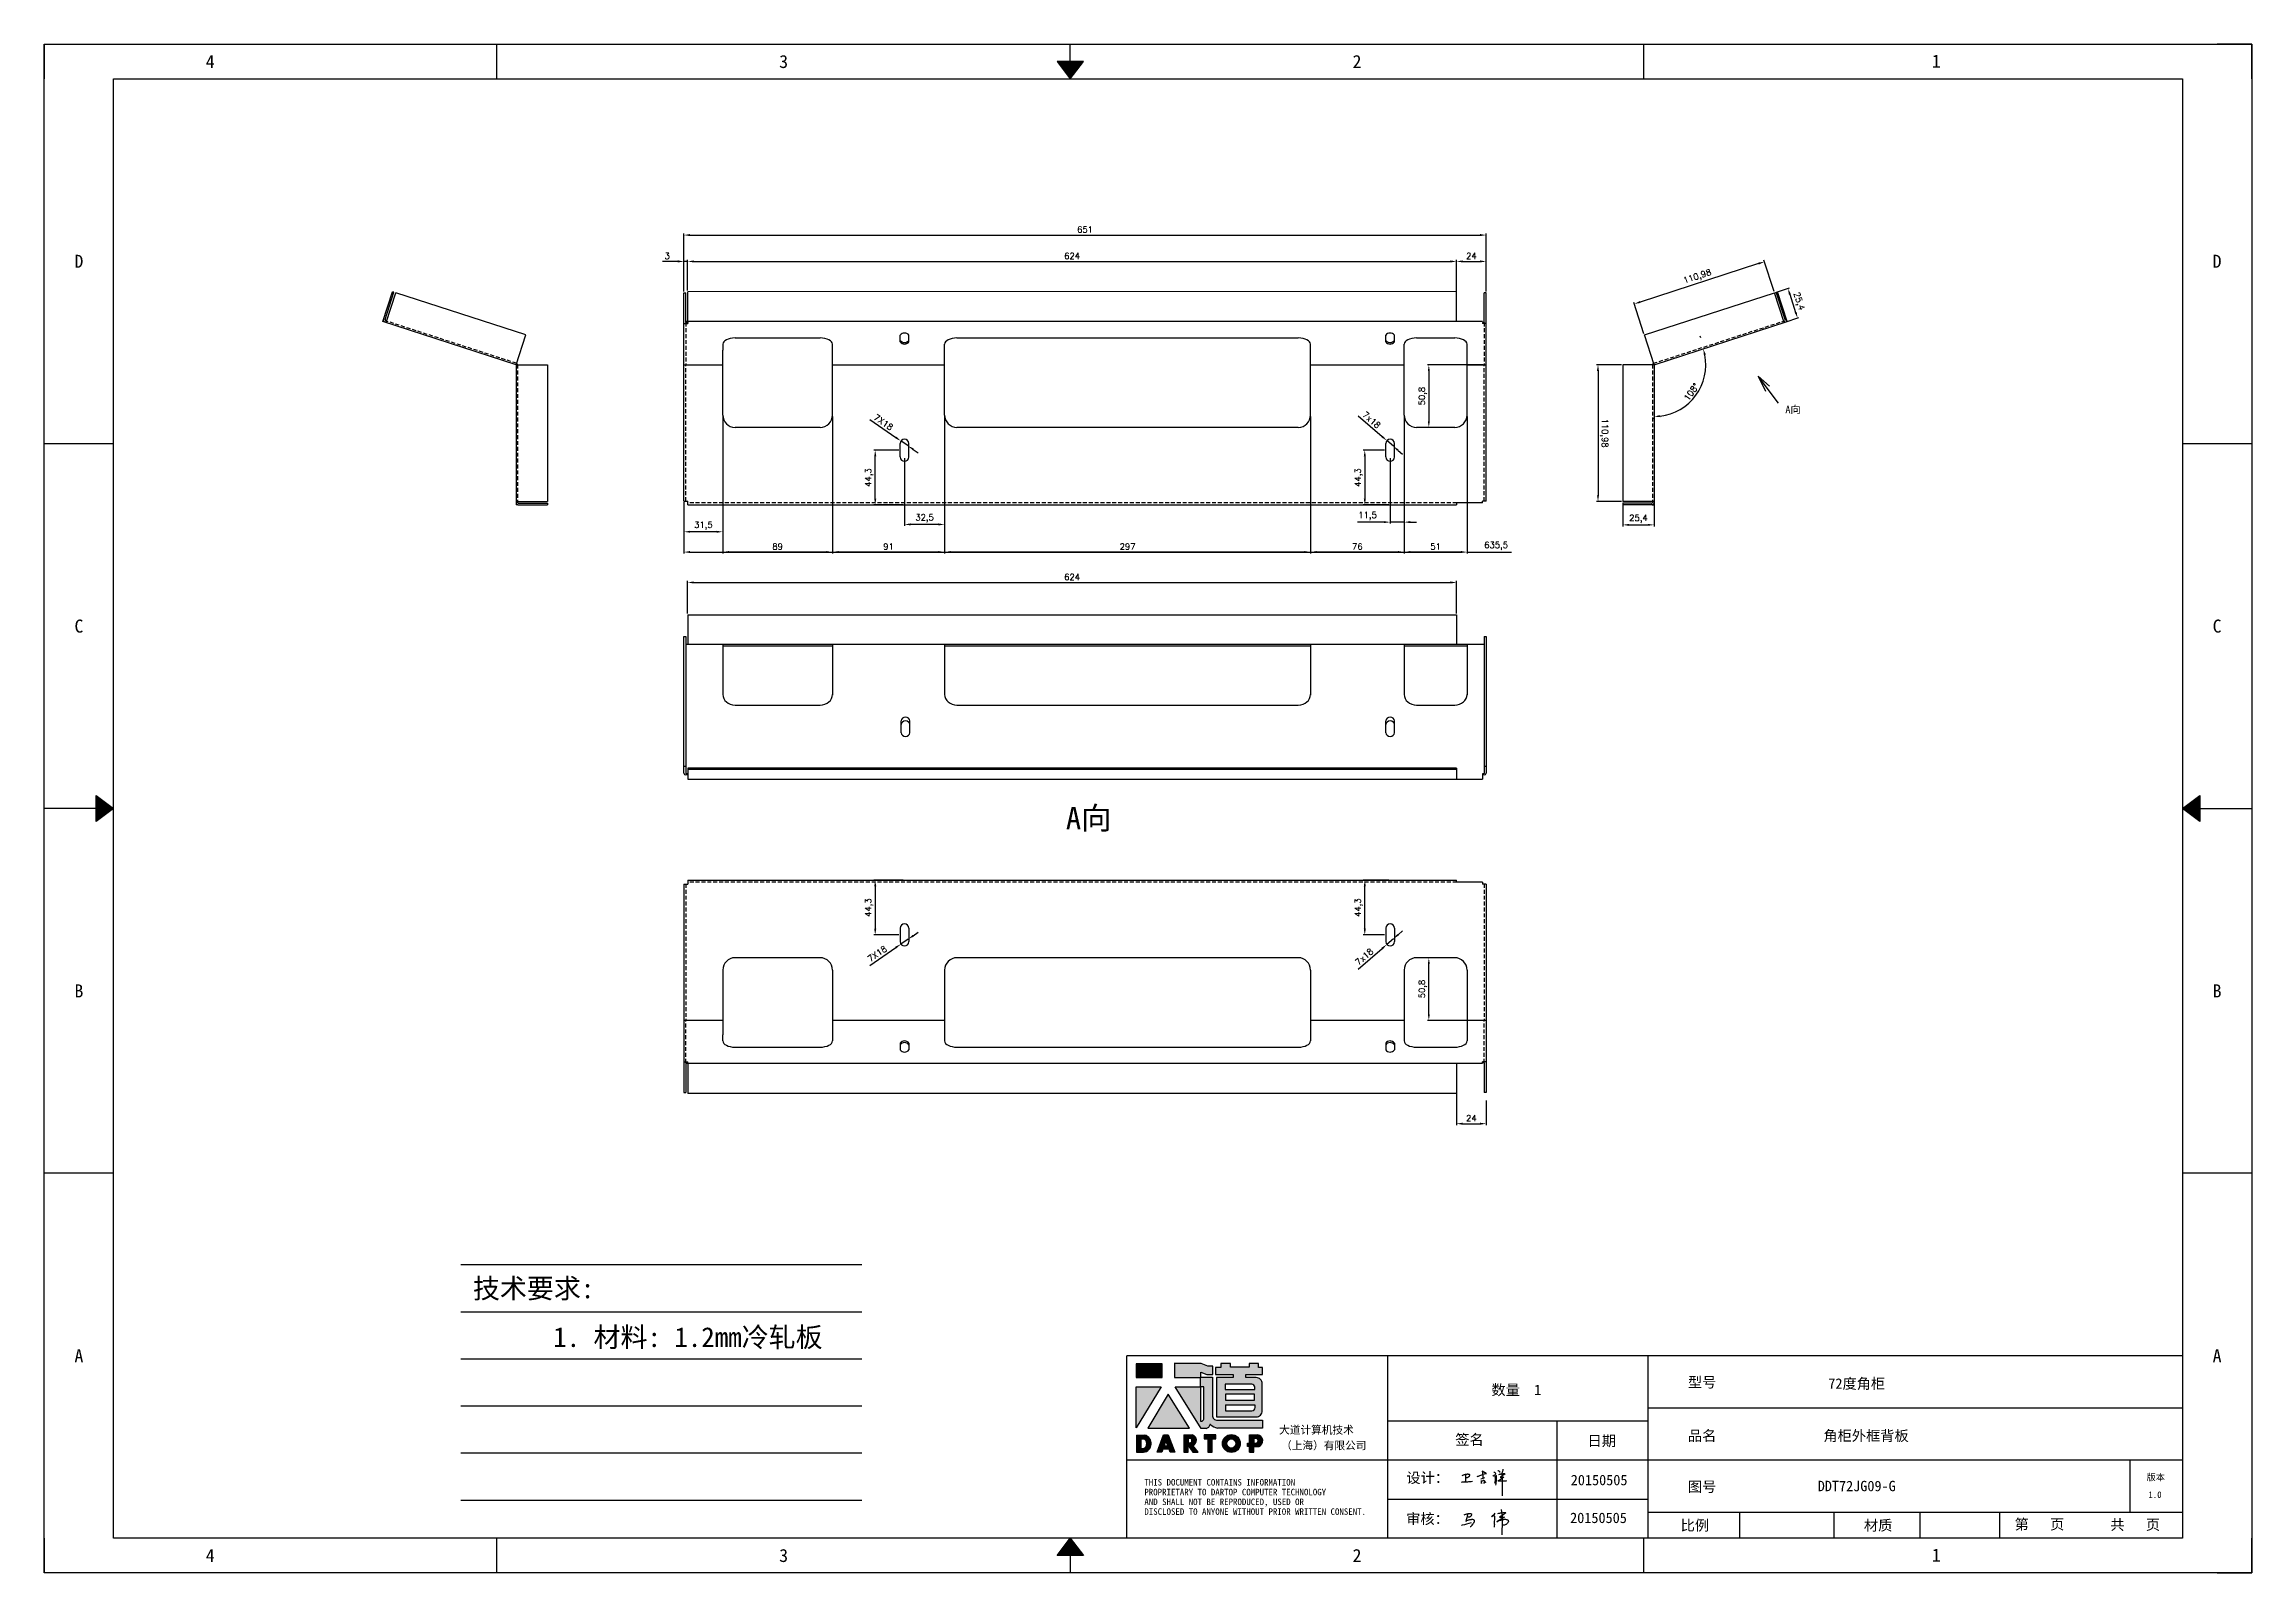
# Model space of a CAD drawing. Header units: millimetres. Extents: x -43476 to -13830, y -16942 to 55335.
# Drawn here: x -17656 to -15864, y 24979 to 26220 of the extents above; entities that cross this region are included whole.
import ezdxf
from ezdxf.enums import TextEntityAlignment as Align

# ---------------------------------------------------------------- set-up
doc = ezdxf.new("R2010")
doc.units = ezdxf.units.MM
doc.linetypes.add('DOT', pattern=[0.25, 0, -0.25])
doc.linetypes.add('HIDDEN2', pattern=[4.7625, 3.175, -1.5875])
for name, color, linetype in [('4', 7, 'Continuous'), ('hidden', 3, 'HIDDEN2'), ('print', 30, 'Continuous')]:
    doc.layers.add(name, color=color, linetype=linetype)
doc.layers.add('dim', color=2, linetype='Continuous', lineweight=9)
doc.styles.add('Dartop', font='')
doc.styles.add('HZ', font='')
doc.styles.add('hzHT', font='simhei.ttf')
doc.styles.get("Standard").update_dxf_attribs({"font": 'txt', "bigfont": 'gbcbig.shx'})
doc.styles.get('Dartop').set_extended_font_data('FangSong_GB2312')
doc.styles.get('HZ').set_extended_font_data('SimSun')
doc.dimstyles.new('small', dxfattribs={"dimtxt": 5, "dimasz": 5, "dimexe": 1.25, "dimexo": 1, "dimgap": 2, "dimtad": 1, "dimtxsty": 'Standard', "dimcen": 2.5, "dimadec": 0, "dimazin": 0, "dimtfac": 1, "dimtmove": 0, "dimatfit": 3, "dimfxl": 0, "dimarcsym": 0})

msp = doc.modelspace()

# ---------------------------------------------------------------- texts
at = {"color": 0}
for s, height, style, p in [('4', 10.576, 'Dartop', (-17521.237, 26206.111)), ('3', 10.576, 'Dartop', (-17055.91, 26206.111)), ('2', 10.576, 'Dartop', (-16590.583, 26206.111)), ('1', 10.576, 'Dartop', (-16120.436, 26206.446)), ('D', 10.576, 'Dartop', (-17627.812, 26043.951)), ('D', 10.576, 'Dartop', (-15892.593, 26043.951)), ('A向', 6.0432, 'hzHT', (-16236.775, 25923.642)), ('C', 10.576, 'Dartop', (-17627.812, 25747.834)), ('C', 10.576, 'Dartop', (-15892.593, 25747.834)), ('A向', 18.1296, 'hzHT', (-16808.273, 25592.031)), ('B', 10.576, 'Dartop', (-17627.812, 25451.717)), ('B', 10.576, 'Dartop', (-15892.593, 25451.717)), ('A', 10.576, 'Dartop', (-17627.812, 25155.6)), ('A', 10.576, 'Dartop', (-15892.593, 25155.6)), ('型号', 8.4605, 'hzHT', (-16310.5, 25134.079)), ('72度角柜', 8.4605, 'hzHT', (-16185.036, 25132.993)), ('数量  1', 8.4605, 'hzHT', (-16461.288, 25127.866)), ('签名', 8.4605, 'hzHT', (-16499.293, 25087.547)), ('日期', 8.4605, 'hzHT', (-16391.939, 25086.506)), ('品名', 8.4605, 'hzHT', (-16310.5, 25090.647)), ('角柜外框背板', 8.4605, 'hzHT', (-16177.478, 25090.647)), ('20150505', 8.4605, 'hzHT', (-16394.111, 25054.699)), ('图号', 8.4605, 'hzHT', (-16310.5, 25049.293)), ('DDT72JG09-G', 8.46049, 'hzHT', (-16185.036, 25049.845)), ('版本', 5.2878, 'hzHT', (-15942.353, 25056.957)), ('1.0', 5.2878, 'Dartop', (-15942.989, 25042.825)), ('20150505', 8.4605, 'hzHT', (-16394.615, 25024)), ('比例', 8.4605, 'hzHT', (-16316.399, 25017.897)), ('材质', 8.4605, 'hzHT', (-16167.649, 25017.897)), ('第   页', 8.4605, 'hzHT', (-16036.772, 25018.774)), ('共   页', 8.4605, 'hzHT', (-15959.055, 25018.466)), ('4', 10.576, 'Dartop', (-17521.237, 24993.44)), ('3', 10.576, 'Dartop', (-17055.91, 24993.44)), ('2', 10.576, 'Dartop', (-16590.583, 24993.44)), ('1', 10.576, 'Dartop', (-16120.436, 24993.776))]:
    msp.add_text(s, height=height, dxfattribs=dict(at, style=style)).set_placement(p, align=Align.MIDDLE_CENTER)
at = {"style": 'HZ'}
for s, p in [('技术要求:', (-17258.801, 25210.235)), ('     1. 材料: 1.2mm冷轧板', (-17160.893, 25170.695))]:
    msp.add_text(s, height=16.0524, dxfattribs=at).set_placement(p, align=Align.MIDDLE_CENTER)
at = {"color": 0, "style": 'hzHT'}
for s, height, p in [('THIS DOCUMENT CONTAINS INFORMATION', 5.28781, (-16763.143, 25050.214)), ('PROPRIETARY TO DARTOP COMPUTER TECHNOLOGY', 5.28781, (-16763.143, 25042.283)), ('设计：', 8.4605, (-16550.545, 25052.298)), ('AND SHALL NOT BE REPRODUCED, USED OR', 5.28781, (-16763.143, 25034.351)), ('DISCLOSED TO ANYONE WITHOUT PRIOR WRITTEN CONSENT.', 5.28781, (-16763.143, 25026.419)), ('审核：', 8.4605, (-16550.671, 25018.981))]:
    msp.add_text(s, height=height, dxfattribs=at).set_placement(p)
at = {"layer": '4', "color": 0, "style": 'hzHT'}
for s, p in [('大道计算机技术', (-16653.777, 25092.214)), ('（上海）有限公司', (-16652.18, 25079.567))]:
    msp.add_text(s, height=6.3454, dxfattribs=at).set_placement(p)

# ---------------------------------------------------------------- blocks, each defined once
blk = doc.blocks.new('*U5')
at = {"color": 254, "linetype": 'Continuous', "extrusion": (0, 0, -1)}
for points in [[(-17, 0.333), (-16.812, 0.25), (-17, 0.5)], [(-17, 0.333), (-17.188, 0.25), (-16.812, 0.25)], [(-17, 0.333), (-17, 0.5), (-17.188, 0.25)]]:
    blk.add_solid(points, dxfattribs=at)
blk = doc.blocks.new('*U4')
at = {"color": 254, "linetype": 'Continuous', "extrusion": (0, 0, -1)}
for points in [[(-33.167, 11), (-33, 11), (-33.25, 11.188)], [(-33.167, 11), (-33.25, 11.188), (-33.25, 10.812)], [(-33.167, 11), (-33.25, 10.812), (-33, 11)]]:
    blk.add_solid(points, dxfattribs=at)
blk = doc.blocks.new('*U6')
at = {"color": 254, "linetype": 'Continuous'}
for points in [[(17, 21.667), (17.188, 21.75), (16.812, 21.75)], [(17, 21.667), (16.812, 21.75), (17, 21.5)], [(17, 21.667), (17, 21.5), (17.188, 21.75)]]:
    blk.add_solid(points, dxfattribs=at)
blk = doc.blocks.new('*U3')
at = {"color": 254, "linetype": 'Continuous', "extrusion": (0, 0, -1)}
for points in [[(-0.833, 11), (-0.75, 10.812), (-0.75, 11.188)], [(-0.833, 11), (-0.75, 11.188), (-1, 11)], [(-0.833, 11), (-1, 11), (-0.75, 10.812)]]:
    blk.add_solid(points, dxfattribs=at)
blk = doc.blocks.new('dadao')
for p, q in [((48, 19.2), (44.9, 10.4)), ((44.9, 10.4), (51.2, 10.4)), ((51.2, 10.4), (48, 19.2))]:
    blk.add_line(p, q)
for points in [[(41.8, 121.6), (41.8, 143.7), (-0.4, 143.7), (-0.4, 121.6), (41.8, 121.6)], [(104.8, 122), (104.8, 130.3), (114.1, 126.3), (124.2, 126.3), (124.2, 139.6), (115.9, 139.6), (105.1, 143.9), (61.5, 143.9)], [(61.7, 144), (61.7, 121.3), (103.9, 121.3)], [(113.4, 38.7), (105.1, 38.7), (63, 106.5), (103.9, 106.5), (103.9, 120.9), (103.9, 121.3)], [(109.7, 53.6), (109.7, 106.2), (104.3, 106.2), (104.3, 50.4), (106.6, 50.4)], [(144.6, 94.4), (144.6, 84.8), (192, 84.8), (192, 94.1), (144.9, 94.1)], [(120.2, 45), (119.5, 45), (119.5, 44.6)], [(0, 28), (0, 0), (11.8, 0)], [(0.1, 28), (14, 28)], [(7.1, 21.8), (7.1, 6.1), (12, 6.1)], [(7.1, 21.8), (11.4, 21.8)], [(76.8, 28.2), (76.8, 0), (84.1, 0), (84.1, 11.1), (91.6, -0.1), (100.3, -0.1), (91.7, 11.1)], [(76.8, 28.2), (90.6, 28.2)], [(84, 22.7), (84, 15.3), (87.2, 15.3)], [(84, 22.7), (87.3, 22.7)], [(183.7, 0), (183.7, 9.6), (180.6, 9.6), (180.6, 14.9), (183.8, 14.9), (183.8, 28.1), (196.1, 28.1), (196.5, 28.1)], [(183.7, 0), (190.9, 0), (190.9, 9.6), (198.8, 9.6)], [(194.9, 22.3), (190.8, 22.3), (190.8, 15), (194.4, 15)]]:
    blk.add_lwpolyline(points)
blk.add_lwpolyline([(137.1, 144.2), (137.1, 137.9), (128.3, 137.9), (128.3, 126.5), (157.3, 126.5), (157.3, 121.5), (130.3, 121.5), (130.3, 57.5), (194.4, 57.5, 0.414214), (204.4, 67.5), (204.4, 111.3, 0.414214), (194.4, 121.3), (177.5, 121.3), (177.5, 126.3), (204.7, 126.3), (204.7, 137.7), (198.2, 137.7), (198.2, 143.9), (183.3, 143.9), (183.3, 138), (153, 138), (153, 144.2), (137.1, 144.2)], format="xyb", close=True)
for points in [[(104.8, 122), (123.4, 122), (123.4, 60, 0.414214), (131.4, 52), (204.8, 52), (204.8, 39.1), (131.7, 39.1)], [(144.3, 110.8), (144.3, 101.8), (192.3, 101.8), (192.3, 105.5, 0.414214), (187.3, 110.5), (144.3, 110.5)], [(144.6, 77), (144.6, 67.5), (187.6, 67.5, 0.414214), (192.6, 72.5), (192.6, 76.4), (144.6, 76.4)]]:
    blk.add_lwpolyline(points, format="xyb")
for points in [[(-0.3, 106.2), (40.4, 106.2), (-0.3, 39.7), (-0.3, 106.2)], [(51.7, 94.1), (18.4, 39.3), (86.2, 39.3)], [(43.8, 28.2), (51.8, 28.2), (62.6, -0.1), (55, -0.1), (53.2, 5), (42.9, 5), (41.1, 0), (33.6, 0)], [(110, 28.1), (110, 21.9), (116, 21.9), (116, -0.1), (123.2, -0.1), (123.2, 22), (129.2, 22), (129.2, 28.1), (110, 28.1)]]:
    blk.add_lwpolyline(points, close=True)
for radius in [14.5, 7.44]:
    blk.add_circle((154.2, 14.2), radius)
for centre, radius, start, end in [((99.2, 60.7), 12.6, 305.6399, 325.969), ((111.6, 46.7), 8.19, 282.9811, 347.6627), ((136, 61.7), 22.9, 226.7358, 259.3209), ((8.5, 13.9), 8.49, 294.2143, 69.7177), ((9.6, 14.2), 14.4, 278.6604, 72.3203), ((86.4, 19), 3.8, 282.527, 76.7196), ((88.6, 19.4), 8.95, 290.6073, 77.2124), ((193.7, 18.7), 3.8, 280.9891, 72.5513), ((195.7, 18.6), 9.51, 288.8959, 85.2442)]:
    blk.add_arc(centre, radius, start, end)
blk = doc.blocks.new('h')
for p, q in [((20768.1, -2360.9), (20773, -2359.1)), ((20769.5, -2366.9), (20769.8, -2370.6)), ((20769.8, -2370.6), (20770.9, -2378)), ((20770.9, -2378), (20771.5, -2370.6)), ((20772.4, -2369.3), (20774.9, -2367.8)), ((20773, -2359.1), (20784.1, -2355.2)), ((20773.3, -2331.8), (20775.3, -2338.7)), ((20789.1, -2340.9), (20773.5, -2331.9)), ((20775.3, -2338.7), (20775.6, -2351.2)), ((20775.6, -2351.2), (20775.5, -2357.3)), ((20782.2, -2369.2), (20780, -2377.1)), ((20780, -2377.1), (20788.3, -2371.3)), ((20780.1, -2366.4), (20780.8, -2366.4)), ((20781.9, -2367.4), (20782.2, -2369.2)), ((20845.7, -2343.5), (20848.4, -2353)), ((20848.9, -2370.3), (20847.9, -2424)), ((20848.4, -2353), (20848.9, -2370.3))]:
    blk.add_line(p, q)
for points in [[(20696.6, -2372.4, 0.002073), (20710.6, -2371.9, 0.016137), (20719.6, -2371.3, 0.008314), (20736.9, -2369.3)], [(20699.1, -2348.2, -0.029745), (20704.6, -2345.4, -0.046842), (20708.4, -2344.2, -0.00919), (20714.3, -2343, -0.018517), (20717.2, -2342.5, -0.037841), (20720.3, -2342.4, -0.039541), (20723.2, -2342.8, -0.149785), (20726, -2344.3, -0.204935), (20726.9, -2346.6, -0.074872), (20726.5, -2348.3, -0.061615), (20725.6, -2350.3, -0.034204), (20723.8, -2352.6, -0.045776), (20722.3, -2354.1, -0.054985), (20720.4, -2355.3, -0.036348), (20717.3, -2356.5, -0.067752), (20715.7, -2356.8, -0.043553), (20713.2, -2356.7)], [(20755, -2351.9, -0.024077), (20759.9, -2350.1, -0.013147), (20768.7, -2346.5, -0.00522), (20775.4, -2344.1, -0.018517), (20777.3, -2343.4, -0.008274), (20786.3, -2341, -0.039541), (20788.3, -2340.8, -0.079216), (20789.4, -2341, -0.204935)], [(20813.5, -2350.1, 0.007348), (20815.9, -2348.7, 0.008421), (20818, -2347.3, 0.009459), (20819.7, -2346.2, -0.016325), (20820.7, -2345.5, -0.173771), (20821.8, -2345.3, -0.085159), (20823.9, -2346, -0.125883), (20826, -2347.9, -0.160659), (20826.6, -2350.1, -0.010447), (20826.5, -2352.3, -0.008247), (20826.2, -2355.1, -0.002698), (20825.3, -2374, 0.001562), (20823.9, -2383.7, 0.016137)], [(20816.8, -2335, -0.053561), (20819.6, -2336.1, -0.075272), (20821.3, -2337.3, -0.005295), (20822.5, -2338.5, -0.009337), (20823.1, -2339.1, -0.026146), (20823.7, -2339.8, -0.016644), (20824.5, -2340.9)], [(20832.1, -2329.2, -0.053561), (20834.9, -2330.3, -0.075272), (20836.7, -2331.5, -0.005295), (20837.8, -2332.6, -0.009337), (20838.5, -2333.3, -0.026146), (20839, -2334, -0.016644), (20839.8, -2335.1)], [(20836, -2343.7, -0.02797), (20842.1, -2342.6, -0.048868), (20845.6, -2342.2, -0.00919), (20851.1, -2341.4, -0.018517), (20853.9, -2341.1, -0.037841), (20856.7, -2341.2, -0.039541), (20859.4, -2341.6, -0.018282), (20840.6, -2354.7, -0.000937)], [(20847.6, -2340.2, 0.021784), (20849.6, -2335.9, 0.028296), (20850.8, -2332.4, 0.008136), (20851.9, -2328.2, 0.028913), (20852.2, -2327, 0.08193), (20852.1, -2325.9, 0.075058), (20851.7, -2324.7, 0.275043)]]:
    blk.add_lwpolyline(points, format="xyb")
for points in [[(20711.3, -2343.5), (20711.3, -2343.5), (20711.5, -2355.8), (20710.7, -2368), (20710.6, -2371.9)], [(20821.5, -2350.6), (20822.4, -2359.2), (20822.2, -2364.9), (20821.7, -2369), (20821.3, -2376.3), (20823.6, -2368.5), (20827.2, -2366.3), (20829.5, -2366.3)], [(20840.6, -2354.7), (20850, -2354.7), (20855, -2354.3), (20845.9, -2361.1), (20840.5, -2364), (20833, -2367.5), (20863.2, -2367.4), (20865.9, -2367.3)]]:
    blk.add_lwpolyline(points)
for centre, radius, start, end in [((20773.7, -2371.2), 2.3, 121.9907, 163.60158), ((20787.5, -2406), 40.3, 100.61827, 108.24823), ((20780.8, -2367.6), 1.15, 9.4675, 90)]:
    blk.add_arc(centre, radius, start, end)
blk = doc.blocks.new('*D247')
at = {"layer": 'Defpoints', "color": 0}
for p in [(-16485.8, 26065.2), (-17136.8, 26018.4), (-16485.8, 26018.4)]:
    blk.add_point(p, dxfattribs=at)
at = {"layer": 'dim', "color": 0, "lineweight": -2}
for p, q in [((-17136.8, 26019.4), (-17136.8, 26066.5)), ((-17131.8, 26065.2), (-16490.8, 26065.2)), ((-16485.8, 26019.4), (-16485.8, 26066.5))]:
    blk.add_line(p, q, dxfattribs=at)
at = {"layer": 'dim', "color": 0}
for points in [[(-17131.8, 26066.1), (-17131.8, 26064.4), (-17136.8, 26065.2)], [(-16490.8, 26066.1), (-16490.8, 26064.4), (-16485.8, 26065.2)]]:
    blk.add_solid(points, dxfattribs=at)
at = {"layer": 'dim', "color": 0, "insert": (-16811.3, 26069.7), "char_height": 5, "attachment_point": 5}
blk.add_mtext('651', dxfattribs=at)
blk = doc.blocks.new('*D248')
at = {"layer": 'Defpoints', "color": 0}
for p in [(-17136.8, 26043.8), (-17136.8, 26018.4), (-17133.8, 26019.2)]:
    blk.add_point(p, dxfattribs=at)
at = {"layer": 'dim', "color": 0, "lineweight": -2}
for p, q in [((-17141.8, 26043.8), (-17154.1, 26043.8)), ((-17136.8, 26019.4), (-17136.8, 26045.1)), ((-17133.8, 26043.8), (-17136.8, 26043.8)), ((-17133.8, 26020.2), (-17133.8, 26045.1)), ((-17128.8, 26043.8), (-17123.8, 26043.8))]:
    blk.add_line(p, q, dxfattribs=at)
at = {"layer": 'dim', "color": 0}
for points in [[(-17141.8, 26044.7), (-17141.8, 26043), (-17136.8, 26043.8)], [(-17128.8, 26044.7), (-17128.8, 26043), (-17133.8, 26043.8)]]:
    blk.add_solid(points, dxfattribs=at)
at = {"layer": 'dim', "color": 0, "insert": (-17150.4, 26048.3), "char_height": 5, "attachment_point": 5}
blk.add_mtext('3', dxfattribs=at)
blk = doc.blocks.new('*D249')
at = {"layer": 'Defpoints', "color": 0}
for p in [(-16509.8, 26043.8), (-17133.8, 26019.2), (-16509.8, 26019.4)]:
    blk.add_point(p, dxfattribs=at)
at = {"layer": 'dim', "color": 0, "lineweight": -2}
for p, q in [((-17133.8, 26020.2), (-17133.8, 26045.1)), ((-17128.8, 26043.8), (-16514.8, 26043.8)), ((-16509.8, 26020.4), (-16509.8, 26045.1))]:
    blk.add_line(p, q, dxfattribs=at)
at = {"layer": 'dim', "color": 0}
for points in [[(-17128.8, 26044.7), (-17128.8, 26043), (-17133.8, 26043.8)], [(-16514.8, 26044.7), (-16514.8, 26043), (-16509.8, 26043.8)]]:
    blk.add_solid(points, dxfattribs=at)
at = {"layer": 'dim', "color": 0, "insert": (-16821.8, 26048.3), "char_height": 5, "attachment_point": 5}
blk.add_mtext('624', dxfattribs=at)
blk = doc.blocks.new('*D250')
at = {"layer": 'Defpoints', "color": 0}
for p in [(-16485.8, 26043.8), (-16485.8, 26024), (-16509.8, 25995.1)]:
    blk.add_point(p, dxfattribs=at)
at = {"layer": 'dim', "color": 0, "lineweight": -2}
for p, q in [((-16509.8, 25996.1), (-16509.8, 26045.1)), ((-16504.8, 26043.8), (-16490.8, 26043.8)), ((-16485.8, 26025), (-16485.8, 26045.1))]:
    blk.add_line(p, q, dxfattribs=at)
at = {"layer": 'dim', "color": 0}
for points in [[(-16504.8, 26044.7), (-16504.8, 26043), (-16509.8, 26043.8)], [(-16490.8, 26044.7), (-16490.8, 26043), (-16485.8, 26043.8)]]:
    blk.add_solid(points, dxfattribs=at)
at = {"layer": 'dim', "color": 0, "insert": (-16497.8, 26048.3), "char_height": 5, "attachment_point": 5}
blk.add_mtext('24', dxfattribs=at)
blk = doc.blocks.new('*D251')
at = {"layer": 'Defpoints', "color": 0}
for p in [(-16251.8, 26018.4), (-16365.6, 26009.4), (-16357.4, 25984.1)]:
    blk.add_point(p, dxfattribs=at)
at = {"layer": 'dim', "color": 0, "lineweight": -2}
for p, q in [((-16264.7, 26042.1), (-16360.8, 26010.9)), ((-16252.1, 26019.4), (-16260.4, 26044.8)), ((-16357.7, 25985.1), (-16365.9, 26010.6))]:
    blk.add_line(p, q, dxfattribs=at)
at = {"layer": 'dim', "color": 0}
for points in [[(-16265, 26042.9), (-16264.5, 26041.3), (-16260, 26043.6)], [(-16361.1, 26011.7), (-16360.5, 26010.1), (-16365.6, 26009.4)]]:
    blk.add_solid(points, dxfattribs=at)
at = {"layer": 'dim', "color": 0, "insert": (-16314.3, 26031.2), "char_height": 5, "attachment_point": 5, "rotation": 17.9822}
blk.add_mtext('110,98', dxfattribs=at)
blk = doc.blocks.new('*D252')
at = {"layer": 'Defpoints', "color": 0}
for p in [(-16251.8, 26018.4), (-16233, 25997.8), (-16244, 25994.2)]:
    blk.add_point(p, dxfattribs=at)
at = {"layer": 'dim', "color": 0, "lineweight": -2}
for p, q in [((-16250.9, 26018.7), (-16239.7, 26022.3)), ((-16239.3, 26017.2), (-16234.6, 26002.5)), ((-16243, 25994.5), (-16231.9, 25998.2))]:
    blk.add_line(p, q, dxfattribs=at)
at = {"layer": 'dim', "color": 0}
for points in [[(-16238.5, 26017.4), (-16240.1, 26016.9), (-16240.9, 26021.9)], [(-16233.8, 26002.8), (-16235.4, 26002.3), (-16233, 25997.8)]]:
    blk.add_solid(points, dxfattribs=at)
at = {"layer": 'dim', "color": 0, "insert": (-16232.3, 26011.4), "char_height": 5, "attachment_point": 5, "rotation": 287.9359}
blk.add_mtext('25,4', dxfattribs=at)
blk = doc.blocks.new('*D253')
at = {"layer": 'Defpoints', "color": 0}
for p in [(-16374.9, 25960), (-16395, 25849), (-16374.9, 25849)]:
    blk.add_point(p, dxfattribs=at)
at = {"layer": 'dim', "color": 0, "lineweight": -2}
for p, q in [((-16375.9, 25960), (-16396.3, 25960)), ((-16395, 25955), (-16395, 25854)), ((-16375.9, 25849), (-16396.2, 25849))]:
    blk.add_line(p, q, dxfattribs=at)
at = {"layer": 'dim', "color": 0}
for points in [[(-16394.2, 25955), (-16395.9, 25955), (-16395, 25960)], [(-16394.2, 25854), (-16395.8, 25854), (-16395, 25849)]]:
    blk.add_solid(points, dxfattribs=at)
at = {"layer": 'dim', "color": 0, "insert": (-16390.1, 25904.5), "char_height": 5, "attachment_point": 5, "rotation": 270.0106}
blk.add_mtext('110,98', dxfattribs=at)
blk = doc.blocks.new('*D254')
at = {"layer": 'Defpoints', "color": 0}
for p in [(-16374.9, 25849), (-16349.5, 25849), (-16349.5, 25830)]:
    blk.add_point(p, dxfattribs=at)
at = {"layer": 'dim', "color": 0, "lineweight": -2}
for p, q in [((-16374.9, 25848), (-16374.9, 25828.8)), ((-16349.5, 25848), (-16349.5, 25828.8)), ((-16369.9, 25830), (-16354.5, 25830))]:
    blk.add_line(p, q, dxfattribs=at)
at = {"layer": 'dim', "color": 0}
for points in [[(-16369.9, 25830.8), (-16369.9, 25829.2), (-16374.9, 25830)], [(-16354.5, 25830.8), (-16354.5, 25829.2), (-16349.5, 25830)]]:
    blk.add_solid(points, dxfattribs=at)
at = {"layer": 'dim', "color": 0, "insert": (-16362.2, 25834.9), "char_height": 5, "attachment_point": 5, "rotation": 359.9965}
blk.add_mtext('25,4', dxfattribs=at)
blk = doc.blocks.new('*D255')
at = {"layer": 'Defpoints', "color": 0}
for p in [(-16241.4, 25995.1), (-16349.5, 25959.9), (-16349.5, 25959.9), (-16324.8, 25926), (-16349.5, 25847.8)]:
    blk.add_point(p, dxfattribs=at)
at = {"layer": 'dim', "color": 0, "lineweight": -2}
blk.add_arc((-16349.5, 25959.9), 42, 276.8265, 11.176, dxfattribs=at)
at = {"layer": 'dim', "color": 0}
for points in [[(-16309.1, 25967.9), (-16307.5, 25968.3), (-16309.6, 25972.9)], [(-16344.5, 25917.4), (-16344.6, 25919.1), (-16349.5, 25917.9)]]:
    blk.add_solid(points, dxfattribs=at)
at = {"layer": 'dim', "color": 0, "insert": (-16319.2, 25937.9), "char_height": 5, "attachment_point": 5, "rotation": 54.0013}
blk.add_mtext('108°', dxfattribs=at)
blk = doc.blocks.new('*D256')
at = {"layer": 'Defpoints', "color": 0}
for p in [(-16509.8, 25783.2), (-17133.8, 25757.1), (-16509.8, 25757.1)]:
    blk.add_point(p, dxfattribs=at)
at = {"layer": 'dim', "color": 0, "lineweight": -2}
for p, q in [((-17133.8, 25758.1), (-17133.8, 25784.5)), ((-17128.8, 25783.2), (-16514.8, 25783.2)), ((-16509.8, 25758.1), (-16509.8, 25784.5))]:
    blk.add_line(p, q, dxfattribs=at)
at = {"layer": 'dim', "color": 0}
for points in [[(-17128.8, 25784.1), (-17128.8, 25782.4), (-17133.8, 25783.2)], [(-16514.8, 25784.1), (-16514.8, 25782.4), (-16509.8, 25783.2)]]:
    blk.add_solid(points, dxfattribs=at)
at = {"layer": 'dim', "color": 0, "insert": (-16821.8, 25787.7), "char_height": 5, "attachment_point": 5}
blk.add_mtext('624', dxfattribs=at)
blk = doc.blocks.new('*D257')
at = {"layer": 'Defpoints', "color": 0}
for p in [(-16501.3, 25919.1), (-17136.8, 25849.3), (-16501.3, 25807.9)]:
    blk.add_point(p, dxfattribs=at)
at = {"layer": 'dim', "color": 0, "lineweight": -2}
for p, q in [((-16501.3, 25918.1), (-16501.3, 25806.7)), ((-17136.8, 25848.3), (-17136.8, 25806.7)), ((-17131.8, 25807.9), (-16506.3, 25807.9)), ((-16501.3, 25807.9), (-16465.3, 25807.9))]:
    blk.add_line(p, q, dxfattribs=at)
at = {"layer": 'dim', "color": 0}
for points in [[(-17131.8, 25808.8), (-17131.8, 25807.1), (-17136.8, 25807.9)], [(-16506.3, 25808.8), (-16506.3, 25807.1), (-16501.3, 25807.9)]]:
    blk.add_solid(points, dxfattribs=at)
at = {"layer": 'dim', "color": 0, "insert": (-16477.7, 25812.9), "char_height": 5, "attachment_point": 5}
blk.add_mtext('635,5', dxfattribs=at)
blk = doc.blocks.new('*D258')
at = {"layer": 'Defpoints', "color": 0}
for p in [(-16552.3, 25919.1), (-16501.3, 25918.1), (-16552.3, 25807.9)]:
    blk.add_point(p, dxfattribs=at)
at = {"layer": 'dim', "color": 0, "lineweight": -2}
for p, q in [((-16552.3, 25918.1), (-16552.3, 25806.7)), ((-16501.3, 25917.1), (-16501.3, 25806.7)), ((-16506.3, 25807.9), (-16547.3, 25807.9))]:
    blk.add_line(p, q, dxfattribs=at)
at = {"layer": 'dim', "color": 0}
for points in [[(-16547.3, 25808.8), (-16547.3, 25807.1), (-16552.3, 25807.9)], [(-16506.3, 25808.8), (-16506.3, 25807.1), (-16501.3, 25807.9)]]:
    blk.add_solid(points, dxfattribs=at)
at = {"layer": 'dim', "color": 0, "insert": (-16526.8, 25812.4), "char_height": 5, "attachment_point": 5}
blk.add_mtext('51', dxfattribs=at)
blk = doc.blocks.new('*D259')
at = {"layer": 'Defpoints', "color": 0}
for p in [(-16552.3, 25918.1), (-16563.8, 25885.1), (-16563.8, 25832.2)]:
    blk.add_point(p, dxfattribs=at)
at = {"layer": 'dim', "color": 0, "lineweight": -2}
for p, q in [((-16552.3, 25917.1), (-16552.3, 25831)), ((-16563.8, 25884.1), (-16563.8, 25831)), ((-16568.8, 25832.2), (-16590.3, 25832.2)), ((-16552.3, 25832.2), (-16563.8, 25832.2)), ((-16547.3, 25832.2), (-16542.3, 25832.2))]:
    blk.add_line(p, q, dxfattribs=at)
at = {"layer": 'dim', "color": 0}
for points in [[(-16568.8, 25833.1), (-16568.8, 25831.4), (-16563.8, 25832.2)], [(-16547.3, 25833.1), (-16547.3, 25831.4), (-16552.3, 25832.2)]]:
    blk.add_solid(points, dxfattribs=at)
at = {"layer": 'dim', "color": 0, "insert": (-16582, 25837.2), "char_height": 5, "attachment_point": 5}
blk.add_mtext('11,5', dxfattribs=at)
blk = doc.blocks.new('*D260')
at = {"layer": 'Defpoints', "color": 0}
for p in [(-16628.3, 25919.1), (-16552.3, 25918.1), (-16628.3, 25807.9)]:
    blk.add_point(p, dxfattribs=at)
at = {"layer": 'dim', "color": 0, "lineweight": -2}
for p, q in [((-16628.3, 25918.1), (-16628.3, 25806.7)), ((-16552.3, 25917.1), (-16552.3, 25806.7)), ((-16557.3, 25807.9), (-16623.3, 25807.9))]:
    blk.add_line(p, q, dxfattribs=at)
at = {"layer": 'dim', "color": 0}
for points in [[(-16623.3, 25808.8), (-16623.3, 25807.1), (-16628.3, 25807.9)], [(-16557.3, 25808.8), (-16557.3, 25807.1), (-16552.3, 25807.9)]]:
    blk.add_solid(points, dxfattribs=at)
at = {"layer": 'dim', "color": 0, "insert": (-16590.3, 25812.4), "char_height": 5, "attachment_point": 5}
blk.add_mtext('76', dxfattribs=at)
blk = doc.blocks.new('*D261')
at = {"layer": 'Defpoints', "color": 0}
for p in [(-16925.3, 25919.1), (-16628.3, 25918.1), (-16925.3, 25807.9)]:
    blk.add_point(p, dxfattribs=at)
at = {"layer": 'dim', "color": 0, "lineweight": -2}
for p, q in [((-16925.3, 25918.1), (-16925.3, 25806.7)), ((-16628.3, 25917.1), (-16628.3, 25806.7)), ((-16633.3, 25807.9), (-16920.3, 25807.9))]:
    blk.add_line(p, q, dxfattribs=at)
at = {"layer": 'dim', "color": 0}
for points in [[(-16920.3, 25808.8), (-16920.3, 25807.1), (-16925.3, 25807.9)], [(-16633.3, 25808.8), (-16633.3, 25807.1), (-16628.3, 25807.9)]]:
    blk.add_solid(points, dxfattribs=at)
at = {"layer": 'dim', "color": 0, "insert": (-16776.8, 25812.4), "char_height": 5, "attachment_point": 5}
blk.add_mtext('297', dxfattribs=at)
blk = doc.blocks.new('*D262')
at = {"layer": 'Defpoints', "color": 0}
for p in [(-16925.3, 25919.1), (-16957.8, 25885.1), (-16957.8, 25830.4)]:
    blk.add_point(p, dxfattribs=at)
at = {"layer": 'dim', "color": 0, "lineweight": -2}
for p, q in [((-16925.3, 25918.1), (-16925.3, 25829.1)), ((-16957.8, 25884.1), (-16957.8, 25829.1)), ((-16930.3, 25830.4), (-16952.8, 25830.4))]:
    blk.add_line(p, q, dxfattribs=at)
at = {"layer": 'dim', "color": 0}
for points in [[(-16952.8, 25831.2), (-16952.8, 25829.5), (-16957.8, 25830.4)], [(-16930.3, 25831.2), (-16930.3, 25829.5), (-16925.3, 25830.4)]]:
    blk.add_solid(points, dxfattribs=at)
at = {"layer": 'dim', "color": 0, "insert": (-16941.5, 25835.3), "char_height": 5, "attachment_point": 5}
blk.add_mtext('32,5', dxfattribs=at)
blk = doc.blocks.new('*D263')
at = {"layer": 'Defpoints', "color": 0}
for p in [(-17016.3, 25919.1), (-16925.3, 25919.1), (-17016.3, 25807.9)]:
    blk.add_point(p, dxfattribs=at)
at = {"layer": 'dim', "color": 0, "lineweight": -2}
for p, q in [((-17016.3, 25918.1), (-17016.3, 25806.7)), ((-16925.3, 25918.1), (-16925.3, 25806.7)), ((-16930.3, 25807.9), (-17011.3, 25807.9))]:
    blk.add_line(p, q, dxfattribs=at)
at = {"layer": 'dim', "color": 0}
for points in [[(-17011.3, 25808.8), (-17011.3, 25807.1), (-17016.3, 25807.9)], [(-16930.3, 25808.8), (-16930.3, 25807.1), (-16925.3, 25807.9)]]:
    blk.add_solid(points, dxfattribs=at)
at = {"layer": 'dim', "color": 0, "insert": (-16970.8, 25812.4), "char_height": 5, "attachment_point": 5}
blk.add_mtext('91', dxfattribs=at)
blk = doc.blocks.new('*D264')
at = {"layer": 'Defpoints', "color": 0}
for p in [(-17105.3, 25919.1), (-17016.3, 25918.1), (-17105.3, 25807.9)]:
    blk.add_point(p, dxfattribs=at)
at = {"layer": 'dim', "color": 0, "lineweight": -2}
for p, q in [((-17105.3, 25918.1), (-17105.3, 25806.7)), ((-17016.3, 25917.1), (-17016.3, 25806.7)), ((-17021.3, 25807.9), (-17100.3, 25807.9))]:
    blk.add_line(p, q, dxfattribs=at)
at = {"layer": 'dim', "color": 0}
for points in [[(-17100.3, 25808.8), (-17100.3, 25807.1), (-17105.3, 25807.9)], [(-17021.3, 25808.8), (-17021.3, 25807.1), (-17016.3, 25807.9)]]:
    blk.add_solid(points, dxfattribs=at)
at = {"layer": 'dim', "color": 0, "insert": (-17060.8, 25812.4), "char_height": 5, "attachment_point": 5}
blk.add_mtext('89', dxfattribs=at)
blk = doc.blocks.new('*D265')
at = {"layer": 'Defpoints', "color": 0}
for p in [(-17105.3, 25919.1), (-17136.8, 25848.3), (-17136.8, 25824.4)]:
    blk.add_point(p, dxfattribs=at)
at = {"layer": 'dim', "color": 0, "lineweight": -2}
for p, q in [((-17105.3, 25918.1), (-17105.3, 25823.2)), ((-17136.8, 25847.3), (-17136.8, 25823.2)), ((-17110.3, 25824.4), (-17131.8, 25824.4))]:
    blk.add_line(p, q, dxfattribs=at)
at = {"layer": 'dim', "color": 0}
for points in [[(-17131.8, 25825.2), (-17131.8, 25823.6), (-17136.8, 25824.4)], [(-17110.3, 25825.2), (-17110.3, 25823.6), (-17105.3, 25824.4)]]:
    blk.add_solid(points, dxfattribs=at)
at = {"layer": 'dim', "color": 0, "insert": (-17121, 25829.3), "char_height": 5, "attachment_point": 5}
blk.add_mtext('31,5', dxfattribs=at)
blk = doc.blocks.new('*D266')
at = {"layer": 'Defpoints', "color": 0}
for p in [(-16487.3, 25959.9), (-16532.3, 25909.1), (-16532.3, 25909.1)]:
    blk.add_point(p, dxfattribs=at)
at = {"layer": 'dim', "color": 0, "lineweight": -2}
for p, q in [((-16488.3, 25959.9), (-16533.5, 25959.9)), ((-16532.3, 25954.9), (-16532.3, 25914.1)), ((-16533.3, 25909.1), (-16533.5, 25909.1))]:
    blk.add_line(p, q, dxfattribs=at)
at = {"layer": 'dim', "color": 0}
for points in [[(-16533.1, 25954.9), (-16531.5, 25954.9), (-16532.3, 25959.9)], [(-16533.1, 25914.1), (-16531.5, 25914.1), (-16532.3, 25909.1)]]:
    blk.add_solid(points, dxfattribs=at)
at = {"layer": 'dim', "color": 0, "insert": (-16537.2, 25934.5), "char_height": 5, "attachment_point": 5, "rotation": 90}
blk.add_mtext('50,8', dxfattribs=at)
blk = doc.blocks.new('*D267')
at = {"layer": 'Defpoints', "color": 0}
for p in [(-16567.3, 25890.6), (-16584.3, 25846.3), (-16563.8, 25846.3)]:
    blk.add_point(p, dxfattribs=at)
at = {"layer": 'dim', "color": 0, "lineweight": -2}
for p, q in [((-16568.3, 25890.6), (-16585.5, 25890.6)), ((-16584.3, 25885.6), (-16584.3, 25851.3)), ((-16564.8, 25846.3), (-16585.5, 25846.3))]:
    blk.add_line(p, q, dxfattribs=at)
at = {"layer": 'dim', "color": 0}
for points in [[(-16585.1, 25885.6), (-16583.4, 25885.6), (-16584.3, 25890.6)], [(-16585.1, 25851.3), (-16583.4, 25851.3), (-16584.3, 25846.3)]]:
    blk.add_solid(points, dxfattribs=at)
at = {"layer": 'dim', "color": 0, "insert": (-16589.2, 25868.4), "char_height": 5, "attachment_point": 5, "rotation": 90}
blk.add_mtext('44,3', dxfattribs=at)
blk = doc.blocks.new('*D268')
at = {"layer": 'Defpoints', "color": 0}
for p in [(-16981.6, 25890.6), (-16961.3, 25890.6), (-16957.8, 25846.3)]:
    blk.add_point(p, dxfattribs=at)
at = {"layer": 'dim', "color": 0, "lineweight": -2}
for p, q in [((-16962.3, 25890.6), (-16982.8, 25890.6)), ((-16981.6, 25851.3), (-16981.6, 25885.6)), ((-16958.8, 25846.3), (-16982.8, 25846.3))]:
    blk.add_line(p, q, dxfattribs=at)
at = {"layer": 'dim', "color": 0}
for points in [[(-16982.4, 25885.6), (-16980.7, 25885.6), (-16981.6, 25890.6)], [(-16982.4, 25851.3), (-16980.7, 25851.3), (-16981.6, 25846.3)]]:
    blk.add_solid(points, dxfattribs=at)
at = {"layer": 'dim', "color": 0, "insert": (-16986.5, 25868.4), "char_height": 5, "attachment_point": 5, "rotation": 90}
blk.add_mtext('44,3', dxfattribs=at)
blk = doc.blocks.new('*D269')
at = {"layer": 'Defpoints', "color": 0}
for p in [(-16566.4, 25898.4), (-16561.1, 25893.8)]:
    blk.add_point(p, dxfattribs=at)
at = {"layer": 'dim', "color": 0, "lineweight": -2}
for p, q in [((-16589.6, 25918.5), (-16570.2, 25901.7)), ((-16561.1, 25893.8), (-16566.4, 25898.4)), ((-16557.3, 25890.5), (-16553.6, 25887.3))]:
    blk.add_line(p, q, dxfattribs=at)
at = {"layer": 'dim', "color": 0}
for points in [[(-16569.6, 25902.3), (-16570.7, 25901), (-16566.4, 25898.4)], [(-16556.8, 25891.2), (-16557.9, 25889.9), (-16561.1, 25893.8)]]:
    blk.add_solid(points, dxfattribs=at)
at = {"layer": 'dim', "color": 0, "insert": (-16578.8, 25915.1), "char_height": 5, "attachment_point": 5, "rotation": 319.1107}
blk.add_mtext('7x18', dxfattribs=at)
blk = doc.blocks.new('*D270')
at = {"layer": 'Defpoints', "color": 0}
for p in [(-16960.7, 25898.1), (-16954.9, 25894.1)]:
    blk.add_point(p, dxfattribs=at)
at = {"layer": 'dim', "color": 0, "lineweight": -2}
for p, q in [((-16986, 25915.4), (-16964.8, 25900.9)), ((-16954.9, 25894.1), (-16960.7, 25898.1)), ((-16950.8, 25891.3), (-16946.6, 25888.5))]:
    blk.add_line(p, q, dxfattribs=at)
at = {"layer": 'dim', "color": 0}
for points in [[(-16964.3, 25901.6), (-16965.3, 25900.2), (-16960.7, 25898.1)], [(-16950.3, 25892), (-16951.2, 25890.6), (-16954.9, 25894.1)]]:
    blk.add_solid(points, dxfattribs=at)
at = {"layer": 'dim', "color": 0, "insert": (-16974.9, 25913.3), "char_height": 5, "attachment_point": 5, "rotation": 325.5782}
blk.add_mtext('7X18', dxfattribs=at)
blk = doc.blocks.new('*D315')
at = {"layer": 'Defpoints', "color": 0}
for p in [(-16509.8, 25392.7), (-16485.8, 25363.8), (-16485.8, 25343.9)]:
    blk.add_point(p, dxfattribs=at)
at = {"layer": 'dim', "color": 0, "lineweight": -2}
for p, q in [((-16509.8, 25391.7), (-16509.8, 25342.7)), ((-16485.8, 25362.8), (-16485.8, 25342.7)), ((-16504.8, 25343.9), (-16490.8, 25343.9))]:
    blk.add_line(p, q, dxfattribs=at)
at = {"layer": 'dim', "color": 0}
for points in [[(-16504.8, 25344.8), (-16504.8, 25343.1), (-16509.8, 25343.9)], [(-16490.8, 25344.8), (-16490.8, 25343.1), (-16485.8, 25343.9)]]:
    blk.add_solid(points, dxfattribs=at)
at = {"layer": 'dim', "color": 0, "insert": (-16497.8, 25348.4), "char_height": 5, "attachment_point": 5}
blk.add_mtext('24', dxfattribs=at)
blk = doc.blocks.new('*D316')
at = {"layer": 'Defpoints', "color": 0}
for p in [(-16532.3, 25478.6), (-16532.3, 25478.6), (-16487.3, 25427.8)]:
    blk.add_point(p, dxfattribs=at)
at = {"layer": 'dim', "color": 0, "lineweight": -2}
for p, q in [((-16533.3, 25478.6), (-16533.5, 25478.6)), ((-16532.3, 25432.8), (-16532.3, 25473.6)), ((-16488.3, 25427.8), (-16533.5, 25427.8))]:
    blk.add_line(p, q, dxfattribs=at)
at = {"layer": 'dim', "color": 0}
for points in [[(-16533.1, 25473.6), (-16531.5, 25473.6), (-16532.3, 25478.6)], [(-16533.1, 25432.8), (-16531.5, 25432.8), (-16532.3, 25427.8)]]:
    blk.add_solid(points, dxfattribs=at)
at = {"layer": 'dim', "color": 0, "insert": (-16537.2, 25453.2), "char_height": 5, "attachment_point": 5, "rotation": 90}
blk.add_mtext('50,8', dxfattribs=at)
blk = doc.blocks.new('*D317')
at = {"layer": 'Defpoints', "color": 0}
for p in [(-16584.3, 25541.5), (-16563.8, 25541.5), (-16567.3, 25497.2)]:
    blk.add_point(p, dxfattribs=at)
at = {"layer": 'dim', "color": 0, "lineweight": -2}
for p, q in [((-16564.8, 25541.5), (-16585.5, 25541.5)), ((-16584.3, 25502.2), (-16584.3, 25536.5)), ((-16568.3, 25497.2), (-16585.5, 25497.2))]:
    blk.add_line(p, q, dxfattribs=at)
at = {"layer": 'dim', "color": 0}
for points in [[(-16585.1, 25536.5), (-16583.4, 25536.5), (-16584.3, 25541.5)], [(-16585.1, 25502.2), (-16583.4, 25502.2), (-16584.3, 25497.2)]]:
    blk.add_solid(points, dxfattribs=at)
at = {"layer": 'dim', "color": 0, "insert": (-16589.2, 25519.3), "char_height": 5, "attachment_point": 5, "rotation": 90}
blk.add_mtext('44,3', dxfattribs=at)
blk = doc.blocks.new('*D318')
at = {"layer": 'Defpoints', "color": 0}
for p in [(-16957.8, 25541.5), (-16981.6, 25497.2), (-16961.3, 25497.2)]:
    blk.add_point(p, dxfattribs=at)
at = {"layer": 'dim', "color": 0, "lineweight": -2}
for p, q in [((-16958.8, 25541.5), (-16982.8, 25541.5)), ((-16981.6, 25536.5), (-16981.6, 25502.2)), ((-16962.3, 25497.2), (-16982.8, 25497.2))]:
    blk.add_line(p, q, dxfattribs=at)
at = {"layer": 'dim', "color": 0}
for points in [[(-16982.4, 25536.5), (-16980.7, 25536.5), (-16981.6, 25541.5)], [(-16982.4, 25502.2), (-16980.7, 25502.2), (-16981.6, 25497.2)]]:
    blk.add_solid(points, dxfattribs=at)
at = {"layer": 'dim', "color": 0, "insert": (-16986.5, 25519.3), "char_height": 5, "attachment_point": 5, "rotation": 90}
blk.add_mtext('44,3', dxfattribs=at)
blk = doc.blocks.new('*D319')
at = {"layer": 'Defpoints', "color": 0}
for p in [(-16566.4, 25489.4), (-16561.1, 25494)]:
    blk.add_point(p, dxfattribs=at)
at = {"layer": 'dim', "color": 0, "lineweight": -2}
for p, q in [((-16557.3, 25497.3), (-16553.6, 25500.5)), ((-16589.6, 25469.3), (-16570.2, 25486.1)), ((-16561.1, 25494), (-16566.4, 25489.4))]:
    blk.add_line(p, q, dxfattribs=at)
at = {"layer": 'dim', "color": 0}
for points in [[(-16557.9, 25497.9), (-16556.8, 25496.6), (-16561.1, 25494)], [(-16570.7, 25486.8), (-16569.6, 25485.5), (-16566.4, 25489.4)]]:
    blk.add_solid(points, dxfattribs=at)
at = {"layer": 'dim', "color": 0, "insert": (-16584.7, 25479.5), "char_height": 5, "attachment_point": 5, "rotation": 40.8893}
blk.add_mtext('7x18', dxfattribs=at)
blk = doc.blocks.new('*D320')
at = {"layer": 'Defpoints', "color": 0}
for p in [(-16960.7, 25489.7), (-16954.9, 25493.7)]:
    blk.add_point(p, dxfattribs=at)
at = {"layer": 'dim', "color": 0, "lineweight": -2}
for p, q in [((-16950.8, 25496.5), (-16946.6, 25499.3)), ((-16986, 25472.4), (-16964.8, 25486.9)), ((-16954.9, 25493.7), (-16960.7, 25489.7))]:
    blk.add_line(p, q, dxfattribs=at)
at = {"layer": 'dim', "color": 0}
for points in [[(-16951.2, 25497.2), (-16950.3, 25495.8), (-16954.9, 25493.7)], [(-16965.3, 25487.6), (-16964.3, 25486.2), (-16960.7, 25489.7)]]:
    blk.add_solid(points, dxfattribs=at)
at = {"layer": 'dim', "color": 0, "insert": (-16980, 25481.9), "char_height": 5, "attachment_point": 5, "rotation": 34.4218}
blk.add_mtext('7X18', dxfattribs=at)

# ---------------------------------------------------------------- dimensions: what is measured, and where the dimension line sits
at = {"layer": 'dim'}
dim = msp.add_linear_dim(base=(-16485.769, 26065.242), p1=(-17136.769, 26018.402), p2=(-16485.769, 26018.402), dimstyle='small', override={"dimpost": '\\X'}, dxfattribs=at)
dim.commit()
dim.dimension.update_dxf_attribs({"geometry": '*D247', "text_midpoint": (-16811.269, 26065.242), "dimtype": 160})
for base, p1, p2, picture, middle in [((-17136.769, 26043.85), (-17133.769, 26019.224), (-17136.769, 26018.402), '*D248', (-17150.436, 26048.35)), ((-16509.769, 26043.85), (-17133.769, 26019.224), (-16509.769, 26019.4), '*D249', (-16821.769, 26048.35)), ((-16485.769, 26043.85), (-16509.769, 25995.067), (-16485.769, 26023.971), '*D250', (-16497.769, 26048.35)), ((-16509.769, 25783.246), (-17133.769, 25757.057), (-16509.769, 25757.057), '*D256', (-16821.769, 25787.746)), ((-16485.769, 25343.933), (-16509.769, 25392.715), (-16485.769, 25363.811), '*D315', (-16497.769, 25348.433))]:
    dim = msp.add_linear_dim(base=base, p1=p1, p2=p2, dimstyle='small', override={"dimpost": '\\X'}, dxfattribs=at)
    dim.commit()
    dim.dimension.update_dxf_attribs({"geometry": picture, "text_midpoint": middle})
for p1, p2, distance, picture, middle in [((-16251.804, 26018.405), (-16357.365, 25984.142), -26.522, '*D251', (-16314.29, 26031.177)), ((-16251.803, 26018.402), (-16243.981, 25994.236), 11.49, '*D252', (-16232.283, 26011.371)), ((-16374.925, 25959.982), (-16374.904, 25849.002), -20.096, '*D253', (-16390.093, 25904.489))]:
    dim = msp.add_aligned_dim(p1=p1, p2=p2, distance=distance, dimstyle='small', override={"dimpost": '\\X'}, dxfattribs=at)
    dim.commit()
    dim.dimension.update_dxf_attribs({"geometry": picture, "text_midpoint": middle})
dim = msp.add_angular_dim_2l(base=(-16324.817, 25925.968), line1=((-16349.502, 25959.943), (-16241.412, 25995.067)), line2=((-16349.502, 25959.943), (-16349.501, 25847.799)), dimstyle='small', override={"dimpost": '\\X'}, dxfattribs=at)
dim.commit()
dim.dimension.update_dxf_attribs({"geometry": '*D255', "text_midpoint": (-16319.167, 25937.904)})
for base, p1, p2, angle, picture, middle in [((-16532.297, 25909.144), (-16487.269, 25959.943), (-16532.297, 25909.144), 90, '*D266', (-16537.214, 25934.543)), ((-17105.269, 25807.942), (-17016.269, 25918.144), (-17105.269, 25919.144), 180, '*D264', (-17060.769, 25812.442)), ((-17016.269, 25807.942), (-16925.269, 25919.144), (-17016.269, 25919.144), 180, '*D263', (-16970.769, 25812.442)), ((-16957.769, 25830.371), (-16925.269, 25919.144), (-16957.769, 25885.094), 180, '*D262', (-16941.519, 25835.288)), ((-16925.269, 25807.942), (-16628.269, 25918.144), (-16925.269, 25919.144), 180, '*D261', (-16776.769, 25812.442)), ((-16628.269, 25807.942), (-16552.269, 25918.144), (-16628.269, 25919.144), 180, '*D260', (-16590.269, 25812.442)), ((-16563.769, 25832.25), (-16552.269, 25918.144), (-16563.769, 25885.094), 180, '*D259', (-16582.019, 25837.167)), ((-16552.269, 25807.942), (-16501.269, 25918.144), (-16552.269, 25919.144), 180, '*D258', (-16526.769, 25812.442)), ((-16981.555, 25890.594), (-16957.769, 25846.297), (-16961.269, 25890.594), 90, '*D268', (-16986.472, 25868.446)), ((-16584.273, 25846.297), (-16567.269, 25890.594), (-16563.769, 25846.297), 90, '*D267', (-16589.189, 25868.446)), ((-16981.555, 25497.189), (-16957.769, 25541.485), (-16961.269, 25497.189), 270, '*D318', (-16986.472, 25519.337)), ((-16584.273, 25541.485), (-16567.269, 25497.189), (-16563.769, 25541.485), 270, '*D317', (-16589.189, 25519.337)), ((-16532.297, 25478.639), (-16487.269, 25427.839), (-16532.297, 25478.639), 270, '*D316', (-16537.214, 25453.239))]:
    dim = msp.add_linear_dim(base=base, p1=p1, p2=p2, angle=angle, dimstyle='small', override={"dimpost": '\\X'}, dxfattribs=at)
    dim.commit()
    dim.dimension.update_dxf_attribs({"geometry": picture, "text_midpoint": middle})
for base, p1, p2, angle, picture, middle, dimtype in [((-16501.269, 25807.942), (-17136.769, 25849.297), (-16501.269, 25919.144), 180, '*D257', (-16477.687, 25807.942), 160), ((-17136.769, 25824.405), (-17105.269, 25919.144), (-17136.769, 25848.297), 180, '*D265', (-17121.019, 25824.405), 160), ((-16349.505, 25830.015), (-16374.901, 25849.002), (-16349.504, 25849.001), 359.996525, '*D254', (-16362.199, 25830.015), 161)]:
    dim = msp.add_linear_dim(base=base, p1=p1, p2=p2, angle=angle, dimstyle='small', override={"dimpost": '\\X'}, dxfattribs=at)
    dim.commit()
    dim.dimension.update_dxf_attribs({"geometry": picture, "text_midpoint": middle, "dimtype": dimtype})
for p1, p2, text, picture, middle in [((-16954.882, 25894.115), (-16960.656, 25898.072), '7X18', '*D270', (-16974.885, 25913.278)), ((-16561.123, 25893.803), (-16566.415, 25898.385), '7x18', '*D269', (-16578.841, 25915.097)), ((-16954.882, 25493.667), (-16960.656, 25489.71), '7X18', '*D320', (-16979.973, 25481.928)), ((-16561.123, 25493.98), (-16566.415, 25489.398), '7x18', '*D319', (-16584.732, 25479.489))]:
    dim = msp.add_diameter_dim_2p(p1=p1, p2=p2, text=text, dimstyle='small', override={"dimpost": '\\X'}, dxfattribs=at)
    dim.commit()
    dim.dimension.update_dxf_attribs({"geometry": picture, "text_midpoint": middle})

# ---------------------------------------------------------------- hatches: boundary and pattern name
for points in [[(-16748.746, 25149.05), (-16769.84, 25149.05), (-16769.84, 25138.029), (-16748.746, 25138.029)], [(-16749.425, 25130.318), (-16769.783, 25130.318), (-16769.783, 25097.078)], [(-16743.781, 25124.286), (-16760.424, 25096.857), (-16726.535, 25096.857)], [(-16705.018, 25091.244), (-16714.649, 25091.244), (-16714.649, 25088.189), (-16711.644, 25088.189), (-16711.644, 25077.178), (-16708.046, 25077.178), (-16708.046, 25088.196), (-16705.018, 25088.196)]]:
    msp.add_hatch(color=0).paths.add_polyline_path(points)
h = msp.add_hatch(color=0)
h.paths.add_polyline_path([(-16717.222, 25142.353), (-16712.566, 25140.341), (-16707.533, 25140.341), (-16707.533, 25147.003), (-16711.685, 25147.003), (-16717.096, 25149.14), (-16738.778, 25149.14), (-16738.778, 25137.873), (-16717.682, 25137.873), (-16717.682, 25137.645), (-16717.682, 25130.445), (-16738.139, 25130.445), (-16717.097, 25096.581), (-16712.931, 25096.581, 0.27937482), (-16709.889, 25099.539), (-16709.889, 25099.695), (-16709.522, 25099.695, 0.14314537), (-16703.785, 25096.776), (-16667.222, 25096.776), (-16667.222, 25103.198), (-16703.941, 25103.198, -0.41421356), (-16707.94, 25107.198), (-16707.94, 25138.229), (-16717.222, 25138.229)])
h.paths.add_polyline_path([(-16717.469, 25130.301), (-16714.788, 25130.3), (-16714.788, 25104.018, -0.08893574), (-16716.342, 25102.42), (-16717.479, 25102.42)], flags=16)
h = msp.add_hatch(color=0)
h.paths.add_polyline_path([(-16667.284, 25146.07), (-16670.538, 25146.07), (-16670.538, 25149.165), (-16677.974, 25149.165), (-16677.974, 25146.225), (-16693.155, 25146.225), (-16693.155, 25149.32), (-16701.106, 25149.32), (-16701.106, 25146.168), (-16705.499, 25146.168), (-16705.499, 25140.463), (-16691.001, 25140.463), (-16691.001, 25137.939), (-16704.511, 25137.939), (-16704.511, 25105.991), (-16672.439, 25105.991, 0.41421356), (-16667.44, 25110.991), (-16667.44, 25132.869, 0.41421356), (-16672.439, 25137.869), (-16680.917, 25137.869), (-16680.917, 25140.345), (-16667.284, 25140.345)])
h.paths.add_polyline_path([(-16675.981, 25132.453, -0.41421356), (-16673.481, 25129.953), (-16673.481, 25128.12), (-16697.493, 25128.12), (-16697.493, 25132.453)], flags=16)
h.paths.add_polyline_path([(-16673.636, 25124.251), (-16673.636, 25119.609), (-16697.338, 25119.609), (-16697.338, 25124.251)], flags=16)
h.paths.add_polyline_path([(-16673.326, 25115.431), (-16673.326, 25113.443, -0.41421356), (-16675.826, 25110.943), (-16697.338, 25110.943), (-16697.338, 25115.431)], flags=16)
h = msp.add_hatch(color=0)
h.paths.add_polyline_path([(-16762.649, 25091.194), (-16769.634, 25091.194), (-16769.634, 25077.22), (-16763.752, 25077.22, 0.79301591)])
h.paths.add_polyline_path([(-16763.648, 25080.28), (-16766.09, 25080.28), (-16766.09, 25088.134), (-16763.918, 25088.134, -0.67136089)], flags=16)
h = msp.add_hatch(color=0)
h.paths.add_polyline_path([(-16743.729, 25091.309), (-16747.715, 25091.309), (-16752.841, 25077.205), (-16749.065, 25077.205), (-16748.177, 25079.705), (-16743.061, 25079.705), (-16742.154, 25077.175), (-16738.348, 25077.175)])
h.paths.add_polyline_path([(-16744.039, 25082.399), (-16747.208, 25082.399), (-16745.652, 25086.831)], flags=16)
h = msp.add_hatch(color=0)
h.paths.add_polyline_path([(-16724.354, 25091.299), (-16731.223, 25091.299), (-16731.223, 25077.197), (-16727.593, 25077.197), (-16727.593, 25082.788), (-16723.862, 25077.147), (-16719.476, 25077.147), (-16723.77, 25082.752, 0.74405494)])
h.paths.add_polyline_path([(-16727.627, 25084.875), (-16727.627, 25088.578), (-16726.004, 25088.578, -0.79680897), (-16726.028, 25084.875)], flags=16)
h = msp.add_hatch(color=0)
h.paths.add_polyline_path([(-16699.782, 25084.299, 1), (-16685.302, 25084.299, 1)])
h.paths.add_polyline_path([(-16688.823, 25084.299, -1), (-16696.262, 25084.299, -1)], flags=16)
h = msp.add_hatch(color=0)
h.paths.add_polyline_path([(-16671.413, 25091.266), (-16671.621, 25091.266), (-16677.745, 25091.266), (-16677.745, 25084.684), (-16679.37, 25084.684), (-16679.37, 25082.013), (-16677.771, 25082.013), (-16677.771, 25077.222), (-16674.196, 25077.222), (-16674.196, 25082.032), (-16670.268, 25082.032, 0.81230381)])
h.paths.add_polyline_path([(-16674.249, 25084.703), (-16674.249, 25088.384), (-16672.215, 25088.384, -0.77821343), (-16672.422, 25084.703)], flags=16)

# ---------------------------------------------------------------- linework, layer by layer
at = {"color": 0, "linetype": 'DOT'}
for p, q in [((-17656.013, 26220.212), (-15892.593, 26220.212)), ((-17656.013, 25007.541), (-17656.013, 26192.01)), ((-15864.391, 26192.01), (-15864.391, 25007.541)), ((-15892.593, 24979.34), (-17656.013, 24979.34))]:
    msp.add_line(p, q, dxfattribs=at)
at = {"color": 0}
for p, q in [((-17656.013, 26220.212), (-17656.013, 26192.01)), ((-17288.574, 26192.01), (-17288.574, 26220.212)), ((-16823.247, 26206.111), (-16823.247, 26220.212)), ((-16357.92, 26192.01), (-16357.92, 26220.212)), ((-15864.391, 26220.212), (-15892.593, 26220.212)), ((-15864.391, 26192.01), (-15864.391, 26220.212)), ((-17599.61, 25007.541), (-17599.61, 26192.01)), ((-17599.61, 26192.01), (-15920.794, 26192.01)), ((-15920.794, 26192.01), (-15920.794, 25007.541)), ((-17599.61, 25895.893), (-17656.013, 25895.893)), ((-15864.391, 25895.893), (-15920.794, 25895.893)), ((-17613.711, 25599.776), (-17656.013, 25599.776)), ((-15906.693, 25599.776), (-15864.391, 25599.776)), ((-17599.61, 25303.658), (-17656.013, 25303.658)), ((-15864.391, 25303.658), (-15920.794, 25303.658)), ((-15920.794, 25155.6), (-16777.419, 25155.6)), ((-16777.419, 25007.541), (-16777.419, 25155.6)), ((-16565.907, 25155.6), (-16565.907, 25007.541)), ((-16354.394, 25007.541), (-16354.394, 25155.6)), ((-16565.907, 25102.722), (-16354.394, 25102.722)), ((-16428.424, 25102.722), (-16428.424, 25007.541)), ((-16354.394, 25113.297), (-15920.794, 25113.297)), ((-16777.419, 25070.995), (-16565.907, 25070.995)), ((-16565.907, 25070.995), (-15920.794, 25070.995)), ((-15963.097, 25028.692), (-15963.097, 25070.995)), ((-16565.907, 25039.268), (-16354.394, 25039.268)), ((-16354.394, 25028.692), (-15920.794, 25028.692)), ((-16279.979, 25007.541), (-16279.979, 25028.692)), ((-16203.289, 25007.541), (-16203.289, 25028.692)), ((-16133.571, 25007.541), (-16133.571, 25028.692)), ((-16068.853, 25007.541), (-16068.853, 25028.692)), ((-17656.013, 25007.541), (-17656.013, 24979.34)), ((-15920.794, 25007.541), (-17599.61, 25007.541)), ((-17288.574, 24979.34), (-17288.574, 25007.541)), ((-16823.247, 24993.44), (-16823.247, 24979.34)), ((-16357.92, 24979.34), (-16357.92, 25007.541)), ((-15864.391, 24979.34), (-15864.391, 25007.541)), ((-15892.593, 24979.34), (-15864.391, 24979.34))]:
    msp.add_line(p, q, dxfattribs=at)
for p, q in [((-17381.126, 25995.067), (-17373.304, 26019.233)), ((-17379.369, 25996.599), (-17372.161, 26018.867)), ((-17378.557, 25994.236), (-17370.734, 26018.405)), ((-17372.162, 26018.866), (-17373.277, 26019.224)), ((-17265.173, 25984.142), (-17370.735, 26018.402)), ((-17136.769, 25849.297), (-17136.769, 26018.402)), ((-17136.769, 26018.402), (-17135.269, 26018.402)), ((-17135.269, 25994.319), (-17135.269, 26018.402)), ((-16509.769, 26019.4), (-17133.769, 26019.224)), ((-17133.769, 25994.319), (-17133.769, 26019.224)), ((-16509.769, 25995.067), (-16509.769, 26019.4)), ((-16485.769, 26018.402), (-16487.269, 26018.402)), ((-16487.269, 25994.319), (-16487.269, 26018.402)), ((-16485.769, 25849.297), (-16485.769, 26018.402)), ((-16357.365, 25984.142), (-16251.803, 26018.402)), ((-16243.981, 25994.236), (-16251.804, 26018.405)), ((-16243.169, 25996.599), (-16250.377, 26018.867)), ((-16250.376, 26018.866), (-16249.261, 26019.224)), ((-16241.412, 25995.067), (-16249.234, 26019.233)), ((-17273.036, 25959.943), (-17381.126, 25995.067)), ((-17273.051, 25959.898), (-17265.173, 25984.142)), ((-17136.769, 25993.57), (-17135.269, 25993.57)), ((-16488.769, 25995.067), (-17135.269, 25995.067)), ((-17135.269, 25994.319), (-17133.769, 25994.319)), ((-17135.269, 25993.57), (-17133.769, 25993.57)), ((-17133.769, 25994.319), (-17133.769, 25993.57)), ((-17095.269, 25981.702), (-17026.269, 25981.702)), ((-16961.269, 25978.452), (-16961.269, 25983.952)), ((-16954.269, 25978.452), (-16954.269, 25983.952)), ((-16915.269, 25981.702), (-16638.269, 25981.702)), ((-16567.269, 25978.452), (-16567.269, 25983.952)), ((-16560.269, 25978.452), (-16560.269, 25983.952)), ((-16542.269, 25981.702), (-16511.269, 25981.702)), ((-16487.269, 25994.319), (-16488.769, 25994.319)), ((-16488.769, 25994.319), (-16488.769, 25993.57)), ((-16487.269, 25993.57), (-16488.769, 25993.57)), ((-16485.769, 25993.57), (-16487.269, 25993.57)), ((-16349.488, 25959.898), (-16357.365, 25984.142)), ((-16349.502, 25959.943), (-16241.412, 25995.067)), ((-17105.269, 25976.702, -8.66), (-17105.269, 25971.702)), ((-17105.269, 25919.144), (-17105.269, 25971.702)), ((-17016.269, 25971.702), (-17016.269, 25976.702, -8.66)), ((-17016.269, 25919.144), (-17016.269, 25971.702)), ((-16925.269, 25919.144), (-16925.269, 25976.702)), ((-16628.269, 25919.144), (-16628.269, 25976.702)), ((-16552.269, 25919.144), (-16552.269, 25976.702)), ((-16501.269, 25919.144), (-16501.269, 25976.702)), ((-17273.081, 25959.943), (-17247.614, 25959.943)), ((-17273.036, 25959.943), (-17273.038, 25847.799)), ((-17247.614, 25959.982), (-17247.638, 25849.002)), ((-17136.769, 25959.943), (-17105.269, 25959.943)), ((-17016.269, 25959.943), (-16925.269, 25959.943)), ((-16628.269, 25959.943), (-16552.269, 25959.943)), ((-16501.269, 25959.943), (-16485.769, 25959.943)), ((-16374.925, 25959.982), (-16374.901, 25849.002)), ((-16349.458, 25959.943), (-16374.925, 25959.943)), ((-16349.502, 25959.943), (-16349.501, 25847.799)), ((-16248.578, 25928.709), (-16265.14, 25950.786)), ((-16265.14, 25950.786), (-16259.002, 25938.599)), ((-16265.14, 25950.786), (-16255.746, 25942.682)), ((-17026.269, 25909.144), (-17095.269, 25909.144)), ((-16638.269, 25909.144), (-16915.269, 25909.144)), ((-16511.269, 25909.144), (-16542.269, 25909.144)), ((-16961.269, 25885.094), (-16961.269, 25896.094)), ((-16954.269, 25885.094), (-16954.269, 25896.094)), ((-16567.269, 25885.094), (-16567.269, 25896.094)), ((-16560.269, 25885.094), (-16560.269, 25896.094)), ((-17273.036, 25847.73), (-17273.036, 25846.299)), ((-17271.539, 25846.299), (-17273.036, 25846.299)), ((-17273.034, 25849.001), (-17247.634, 25849.002)), ((-17271.539, 25846.299), (-17247.638, 25846.297)), ((-17271.038, 25847.499), (-17247.636, 25847.502)), ((-17247.638, 25847.502), (-17247.638, 25846.326)), ((-17136.769, 25849.297), (-17133.769, 25849.297)), ((-17133.769, 25846.297), (-17133.769, 25849.297)), ((-17133.769, 25846.297), (-16509.769, 25846.297)), ((-16488.769, 25847.797), (-16509.769, 25847.797)), ((-16509.769, 25847.797), (-16509.769, 25846.297)), ((-16485.769, 25849.297), (-16488.769, 25849.297)), ((-16488.769, 25847.797), (-16488.769, 25849.297)), ((-16349.504, 25849.001), (-16374.904, 25849.002)), ((-16351.5, 25847.499), (-16374.902, 25847.502)), ((-16374.901, 25847.502), (-16374.901, 25846.326)), ((-16350.999, 25846.299), (-16374.901, 25846.297)), ((-16350.999, 25846.299), (-16349.502, 25846.299)), ((-16349.502, 25847.73), (-16349.502, 25846.299)), ((-17133.769, 25757.057), (-17133.769, 25733.157)), ((-17133.769, 25757.057), (-16509.769, 25757.057)), ((-16509.769, 25757.057), (-16509.769, 25733.157)), ((-17136.769, 25739.521), (-17135.269, 25739.521)), ((-17136.769, 25628.569), (-17136.769, 25739.521)), ((-17135.269, 25739.521), (-17135.269, 25628.316)), ((-17135.269, 25733.157), (-16487.269, 25733.157)), ((-17105.269, 25733.157), (-17105.269, 25691.637)), ((-17016.269, 25731.657), (-17105.269, 25731.657)), ((-17016.269, 25733.157), (-17016.269, 25691.637)), ((-16925.269, 25733.157), (-16925.269, 25691.637)), ((-16628.269, 25731.657), (-16925.269, 25731.657)), ((-16628.269, 25733.157), (-16628.269, 25691.637)), ((-16552.269, 25733.157), (-16552.269, 25691.637)), ((-16501.269, 25731.657), (-16552.269, 25731.657)), ((-16501.269, 25733.157), (-16501.269, 25691.637)), ((-16487.269, 25739.521), (-16487.269, 25628.316)), ((-16487.269, 25739.521), (-16485.769, 25739.521)), ((-16485.769, 25739.521), (-16485.769, 25628.569)), ((-17095.269, 25683.723), (-17026.269, 25683.723)), ((-16915.269, 25683.723), (-16638.269, 25683.723)), ((-16542.269, 25683.723), (-16511.269, 25683.723)), ((-17135.269, 25633.96), (-17136.769, 25633.96)), ((-17133.769, 25627.069), (-17135.269, 25627.069)), ((-17133.769, 25627.816), (-17134.769, 25627.816)), ((-16509.769, 25632.533), (-17133.769, 25632.533)), ((-17133.769, 25632.533), (-17133.769, 25623.568)), ((-16509.769, 25631.39), (-17133.769, 25631.39)), ((-17133.769, 25623.568), (-16488.769, 25623.568)), ((-16509.769, 25632.533), (-16509.769, 25623.568)), ((-16488.769, 25627.816), (-16488.769, 25623.568)), ((-16487.769, 25627.816), (-16488.769, 25627.816)), ((-16487.269, 25627.069), (-16488.769, 25627.069)), ((-16485.769, 25633.96), (-16487.269, 25633.96)), ((-17136.769, 25538.485), (-17136.769, 25369.38)), ((-17136.769, 25538.485), (-17133.769, 25538.485)), ((-17133.769, 25541.485), (-16509.769, 25541.485)), ((-17133.769, 25541.485), (-17133.769, 25538.485)), ((-16509.769, 25539.985), (-16509.769, 25541.485)), ((-16488.769, 25539.985), (-16509.769, 25539.985)), ((-16488.769, 25539.985), (-16488.769, 25538.485)), ((-16485.769, 25538.485), (-16488.769, 25538.485)), ((-16485.769, 25538.485), (-16485.769, 25369.38)), ((-16961.269, 25502.689), (-16961.269, 25491.689)), ((-16954.269, 25502.689), (-16954.269, 25491.689)), ((-16567.269, 25502.689), (-16567.269, 25491.689)), ((-16560.269, 25502.689), (-16560.269, 25491.689)), ((-17026.269, 25478.639), (-17095.269, 25478.639)), ((-16638.269, 25478.639), (-16915.269, 25478.639)), ((-16511.269, 25478.639), (-16542.269, 25478.639)), ((-17105.269, 25468.639), (-17105.269, 25416.081)), ((-17016.269, 25468.639), (-17016.269, 25416.081)), ((-16925.269, 25468.639), (-16925.269, 25411.081)), ((-16628.269, 25468.639), (-16628.269, 25411.081)), ((-16552.269, 25468.639), (-16552.269, 25411.081)), ((-16501.269, 25468.639), (-16501.269, 25411.081)), ((-17136.769, 25427.839), (-17105.269, 25427.839)), ((-17016.269, 25427.839), (-16925.269, 25427.839)), ((-16628.269, 25427.839), (-16552.269, 25427.839)), ((-16501.269, 25427.839), (-16485.769, 25427.839)), ((-17105.269, 25411.081, -8.66), (-17105.269, 25416.081)), ((-17095.269, 25406.081), (-17026.269, 25406.081)), ((-17016.269, 25416.081), (-17016.269, 25411.081, -8.66)), ((-16961.269, 25409.331), (-16961.269, 25403.831)), ((-16954.269, 25409.331), (-16954.269, 25403.831)), ((-16915.269, 25406.081), (-16638.269, 25406.081)), ((-16567.269, 25409.331), (-16567.269, 25403.831)), ((-16560.269, 25409.331), (-16560.269, 25403.831)), ((-16542.269, 25406.081), (-16511.269, 25406.081)), ((-17136.769, 25394.212), (-17135.269, 25394.212)), ((-17135.269, 25394.212), (-17133.769, 25394.212)), ((-17135.269, 25393.464), (-17135.269, 25369.38)), ((-17135.269, 25393.464), (-17133.769, 25393.464)), ((-16488.769, 25392.715), (-17135.269, 25392.715)), ((-17133.769, 25393.464), (-17133.769, 25394.212)), ((-17133.769, 25393.464), (-17133.769, 25368.558)), ((-16509.769, 25392.715), (-16509.769, 25368.383)), ((-16487.269, 25394.212), (-16488.769, 25394.212)), ((-16488.769, 25393.464), (-16488.769, 25394.212)), ((-16487.269, 25393.464), (-16488.769, 25393.464)), ((-16485.769, 25394.212), (-16487.269, 25394.212)), ((-16487.269, 25393.464), (-16487.269, 25369.38)), ((-17136.769, 25369.38), (-17135.269, 25369.38)), ((-16485.769, 25369.38), (-16487.269, 25369.38)), ((-16509.769, 25368.383), (-17133.769, 25368.558)), ((-16473.48, 25030.76), (-16472.873, 25025.691)), ((-16475.071, 25022.008), (-16477.15, 25020.883)), ((-16473.576, 25022.807), (-16475.071, 25022.008)), ((-16474.986, 25024.489), (-16472.343, 25024.489)), ((-16470.934, 25024.617), (-16473.576, 25022.807)), ((-16472.775, 25021.948), (-16472.999, 25010.301)), ((-16472.873, 25025.691), (-16472.775, 25021.948)), ((-16472.343, 25024.489), (-16470.934, 25024.617))]:
    msp.add_line(p, q)
at = {"extrusion": (0, -0.5, 0.866025)}
for p, q in [((-16960.569, 25661.311, -2.75), (-16960.569, 25670.837, 2.75)), ((-16953.569, 25661.311, -2.75), (-16953.569, 25670.837, 2.75)), ((-16567.269, 25661.311, -2.75), (-16567.269, 25670.837, 2.75)), ((-16560.269, 25661.311, -2.75), (-16560.269, 25670.837, 2.75))]:
    msp.add_line(p, q, dxfattribs=at)
at = {"color": 0}
for points in [[(-16823.247, 26192.01), (-16812.671, 26206.111), (-16833.822, 26206.111), (-16823.247, 26192.01)], [(-17599.61, 25599.776), (-17613.711, 25589.2), (-17613.711, 25610.351), (-17599.61, 25599.776)], [(-15920.794, 25599.776), (-15906.693, 25610.351), (-15906.693, 25589.2), (-15920.794, 25599.776)], [(-16823.247, 25007.541), (-16812.671, 24993.44), (-16833.822, 24993.44), (-16823.247, 25007.541)]]:
    msp.add_lwpolyline(points, close=True, dxfattribs=at)
for points in [[(-16503.563, 25026.317, -0.02974503), (-16502.354, 25026.923, -0.04684215), (-16501.535, 25027.186, -0.00919025), (-16500.257, 25027.444, -0.01851715), (-16499.617, 25027.537, -0.03784064), (-16498.956, 25027.558, -0.03954126), (-16498.328, 25027.48, -0.14978519), (-16497.715, 25027.145, -0.20493524), (-16497.527, 25026.66, -0.07487171), (-16497.598, 25026.276, -0.06161465), (-16497.807, 25025.852, -0.0342039), (-16498.185, 25025.353, -0.04577587), (-16498.524, 25025.029, -0.05498501), (-16498.933, 25024.772, -0.03634791), (-16499.612, 25024.502, -0.06775206), (-16499.952, 25024.444, -0.04355337), (-16500.486, 25024.471)], [(-16477.15, 25020.883, -0.02974503), (-16475.263, 25021.828, -0.04684215), (-16473.986, 25022.239, -0.00919025), (-16471.993, 25022.641, -0.01851715), (-16470.994, 25022.786, -0.03784064), (-16469.964, 25022.818, -0.03954126), (-16468.984, 25022.697, -0.14978519), (-16468.027, 25022.174, -0.20493524), (-16467.734, 25021.417, -0.07487171), (-16467.845, 25020.819, -0.06161465), (-16468.171, 25020.157, -0.0342039), (-16468.761, 25019.379, -0.04577587), (-16469.289, 25018.874, -0.05498501), (-16469.928, 25018.472, -0.03634791), (-16470.986, 25018.051, -0.06775206), (-16471.516, 25017.96, -0.04355337), (-16472.349, 25018.003)], [(-16476.283, 25027.606, -0.02797026), (-16474.574, 25027.922, -0.04886788), (-16473.584, 25028.028, -0.00919025), (-16472.027, 25028.258, -0.01851715), (-16471.248, 25028.33, -0.03784064), (-16470.45, 25028.313, -0.03954126), (-16469.697, 25028.179, -0.01828189), (-16474.986, 25024.489, -0.0009369)]]:
    msp.add_lwpolyline(points, format="xyb")
msp.add_lwpolyline([(-16500.897, 25027.321), (-16500.897, 25027.321), (-16501.301, 25024.843), (-16501.967, 25022.513), (-16502.402, 25021.083)])
for centre, radius, start, end in [((-17379.549, 25995.888), 1.269, 151.559189, 249.818918), ((-17378.894, 25996.445), 0.5, 162.064197, 252), ((-16243.644, 25996.445), 0.5, 288, 17.935803), ((-16242.989, 25995.888), 1.269, 290.181082, 28.440811), ((-16957.769, 25981.332), 4.372, 36.814825, 143.185175), ((-16957.769, 25982.37), 4.372, 216.814825, 323.185175), ((-16563.769, 25981.332), 4.372, 36.814825, 143.185175), ((-16563.769, 25982.37), 4.372, 216.814825, 323.185175), ((-17273.014, 25959.982), 1.2, 0, 72.354662), ((-16957.769, 25981.071), 4.372, 216.814825, 323.185175), ((-16563.769, 25981.071), 4.372, 216.814825, 323.185175), ((-16349.525, 25959.982), 1.2, 107.645338, 180), ((-17095.269, 25919.144), 10, 180, 270), ((-17026.269, 25919.144), 10, 270, 0), ((-16915.269, 25919.144), 10, 180, 270), ((-16638.269, 25919.144), 10, 270, 0), ((-16542.269, 25919.144), 10, 180, 270), ((-16511.269, 25919.144), 10, 270, 0), ((-16957.769, 25896.094), 3.5, 0, 180), ((-16563.769, 25896.094), 3.5, 0, 180), ((-16957.769, 25885.094), 3.5, 180, 0), ((-16563.769, 25885.094), 3.5, 180, 0), ((-17271.538, 25847.799), 1.5, 180, 269.935803), ((-17271.038, 25847.999), 0.5, 180, 269.935803), ((-16351.501, 25847.999), 0.5, 270.064197, 0), ((-16351.001, 25847.799), 1.5, 270.064197, 0), ((-17135.269, 25628.569), 1.5, 180, 270), ((-17134.769, 25628.316), 0.5, 180, 270), ((-16487.769, 25628.316), 0.5, 270, 0), ((-16487.269, 25628.569), 1.5, 270, 0), ((-16957.769, 25502.689), 3.5, 0, 180), ((-16563.769, 25502.689), 3.5, 0, 180), ((-17095.269, 25468.639), 10, 90, 180), ((-17026.269, 25468.639), 10, 0, 90), ((-16957.769, 25491.689), 3.5, 180, 0), ((-16915.269, 25468.639), 10, 90, 180), ((-16638.269, 25468.639), 10, 0, 90), ((-16563.769, 25491.689), 3.5, 180, 0), ((-16542.269, 25468.639), 10, 90, 180), ((-16511.269, 25468.639), 10, 0, 90), ((-16957.769, 25406.711), 4.372, 36.814825, 143.185175), ((-16957.769, 25405.412), 4.372, 36.814825, 143.185175), ((-16563.769, 25406.711), 4.372, 36.814825, 143.185175), ((-16563.769, 25405.412), 4.372, 36.814825, 143.185175), ((-16957.769, 25406.451), 4.372, 216.814825, 323.185175), ((-16563.769, 25406.451), 4.372, 216.814825, 323.185175), ((-16506.656, 25022.382), 4.47, 281.076982, 291.212632), ((-16604.937, 25421.314), 415.293, 283.91895, 284.971512), ((-16495.572, 25009.261), 13.653, 113.202449, 120.017497), ((-16498.776, 25016.737), 5.52, 102.47486, 113.202449), ((-16490.778, 24980.585), 42.545, 100.36867, 102.47486), ((-16499.665, 25020.289), 3.521, 283.816254, 294.030509), ((-16496.549, 25012.122), 10.485, 96.125337, 100.36867), ((-16498.914, 25018.548), 1.624, 294.836428, 309.901134), ((-16520.565, 25038.523), 31.069, 316.919563, 320.58866), ((-16497.107, 25017.328), 5.249, 87.457037, 96.125337), ((-16497.088, 25017.768), 4.809, 78.399567, 87.457037), ((-16502.959, 25023.43), 7.9, 324.094808, 331.378357), ((-16496.409, 25021.077), 1.431, 44.324655, 78.399567), ((-16496.828, 25020.33), 1.055, 319.573073, 337.48549), ((-16499.735, 25022.653), 4.744, 324.910666, 333.348429), ((-16497.428, 25021.792), 2.31, 326.76781, 340.871018), ((-16495.953, 25021.522), 0.794, 357.998393, 44.324655), ((-16496.728, 25021.549), 1.57, 340.871018, 357.998393), ((-16491.772, 25043.093), 20.881, 299.265464, 300.9495), ((-16444.465, 24868.059), 161.233, 102.46592, 103.2053), ((-16554.34, 25102.797), 106.759, 313.366132, 315.296084), ((-16142.064, 24967.743), 340.76, 171.410173, 171.768083), ((-16479.253, 25024.809), 0.683, 52.375745, 91.291159), ((-17079.707, 25044.176), 601.249, 357.565664, 358.057278), ((-16479.487, 25024.915), 0.782, 357.196828, 33.705179), ((-16497.096, 25026.068), 18.432, 352.912546, 354.802684), ((-16490.181, 25025.439), 11.489, 354.802684, 357.196828)]:
    msp.add_arc(centre, radius, start, end)
at = {"extrusion": (0, -0.866025, 0.5)}
for centre, start, end in [((-17095.269, 12980.851, -22500.814), 90, 180), ((-17026.269, 12980.851, -22500.814), 0, 90), ((-16915.269, 12980.851, -22500.814), 90, 180), ((-16638.269, 12980.851, -22500.814), 0, 90), ((-16542.269, 12980.851, -22500.814), 90, 180), ((-16511.269, 12980.851, -22500.814), 0, 90)]:
    msp.add_arc(centre, 10, start, end, dxfattribs=at)
at = {"extrusion": (0, -0.5, 0.866025)}
for centre, radius, start, end in [((-17095.269, 22252.757, -12841.862), 10, 180, 270), ((-17026.269, 22252.757, -12841.862), 10, 270, 0), ((-16915.269, 22252.757, -12841.862), 10, 180, 270), ((-16638.269, 22252.757, -12841.862), 10, 270, 0), ((-16542.269, 22252.757, -12841.862), 10, 180, 270), ((-16511.269, 22252.757, -12841.862), 10, 270, 0), ((-16957.069, 22232.972, -12833.037), 3.5, 0, 180), ((-16957.069, 22228.127, -12835.436), 3.5, 0, 180), ((-16957.069, 22221.972, -12833.037), 3.5, 180, 0), ((-16563.769, 22232.972, -12833.037), 3.5, 0, 180), ((-16563.769, 22228.127, -12835.436), 3.5, 0, 180), ((-16563.769, 22221.972, -12833.037), 3.5, 180, 0)]:
    msp.add_arc(centre, radius, start, end, dxfattribs=at)
at = {"extrusion": (0, 0.866025, 0.5)}
for centre, start, end in [((17095.269, -12713.04, 22002.311), 0, 90), ((17026.269, -12713.04, 22002.311), 90, 180), ((16915.269, -12713.04, 22002.311), 0, 90), ((16638.269, -12713.04, 22002.311), 90, 180), ((16542.269, -12713.04, 22002.311), 0, 90), ((16511.269, -12713.04, 22002.311), 90, 180)]:
    msp.add_arc(centre, 10, start, end, dxfattribs=at)
at = {"layer": 'Defpoints'}
for p, q in [((-17317.919, 25229.524), (-16992.392, 25229.524)), ((-17317.919, 25191.304), (-16992.392, 25191.304)), ((-17317.919, 25191.304), (-16992.392, 25191.304)), ((-17317.919, 25153.084), (-16992.392, 25153.084)), ((-17317.919, 25114.864), (-16992.392, 25114.864)), ((-17317.919, 25076.644), (-16992.392, 25076.644)), ((-17317.919, 25038.424), (-16992.392, 25038.424))]:
    msp.add_line(p, q, dxfattribs=at)
at = {"layer": 'hidden'}
for p, q in [((-17272.651, 25961.127), (-17379.141, 25995.684)), ((-17135.269, 25994.319), (-17135.269, 25959.943)), ((-16487.269, 25994.319), (-16487.269, 25959.943)), ((-16349.887, 25961.127), (-16243.397, 25995.684)), ((-16311.472, 25981.952), (-16312.222, 25983.251)), ((-17271.814, 25959.982), (-17271.838, 25847.999)), ((-17135.269, 25849.297), (-17135.269, 25959.943)), ((-16487.269, 25849.297), (-16487.269, 25959.943)), ((-16350.725, 25959.982), (-16350.701, 25847.999)), ((-17271.514, 25916.504), (-17273.014, 25916.504)), ((-16351.025, 25916.504), (-16349.525, 25916.504)), ((-16509.769, 25847.797), (-17133.769, 25847.797)), ((-17135.269, 25538.485), (-17135.269, 25427.839)), ((-16509.769, 25539.985), (-17133.769, 25539.985)), ((-16487.269, 25538.485), (-16487.269, 25427.839)), ((-17135.269, 25393.464), (-17135.269, 25427.839)), ((-16487.269, 25393.464), (-16487.269, 25427.839))]:
    msp.add_line(p, q, dxfattribs=at)
at = {"layer": 'print'}
msp.add_lwpolyline([(-17656.013, 26220.212), (-15864.391, 26220.212), (-15864.391, 24979.34), (-17656.013, 24979.34)], close=True, dxfattribs=at)

# ---------------------------------------------------------------- block references
at = {"color": 0, "linetype": 'Continuous', "xscale": 56.40327433739397, "yscale": 56.40327433781157, "zscale": 56.40327433781212}
for name, p in [('*U6', (-17782.102, 24979.34)), ('*U3', (-17656.013, 24979.34)), ('*U4', (-17782.102, 24979.34)), ('*U5', (-17782.102, 24979.34))]:
    msp.add_blockref(name, p, dxfattribs=at)
at = {"color": 0}
for name, p, xscale, yscale, zscale in [('dadao', (-16769.634, 25077.22), 0.4999381134060546, 0.4999381134441482, 0.4999381134487892), ('h', (-20995.381, 25567.714), 0.2169274855578086, 0.2169274855578086, 0.2169274855578086)]:
    msp.add_blockref(name, p, dxfattribs=dict(at, xscale=xscale, yscale=yscale, zscale=zscale))

msp.set_redraw_order([(e.dxf.handle, doc.entitydb.next_handle()) for e in msp.query("TEXT MTEXT ATTDEF DIMENSION ARC_DIMENSION")])  # texts and dimensions are drawn at this point

doc.saveas('drawing.dxf')
